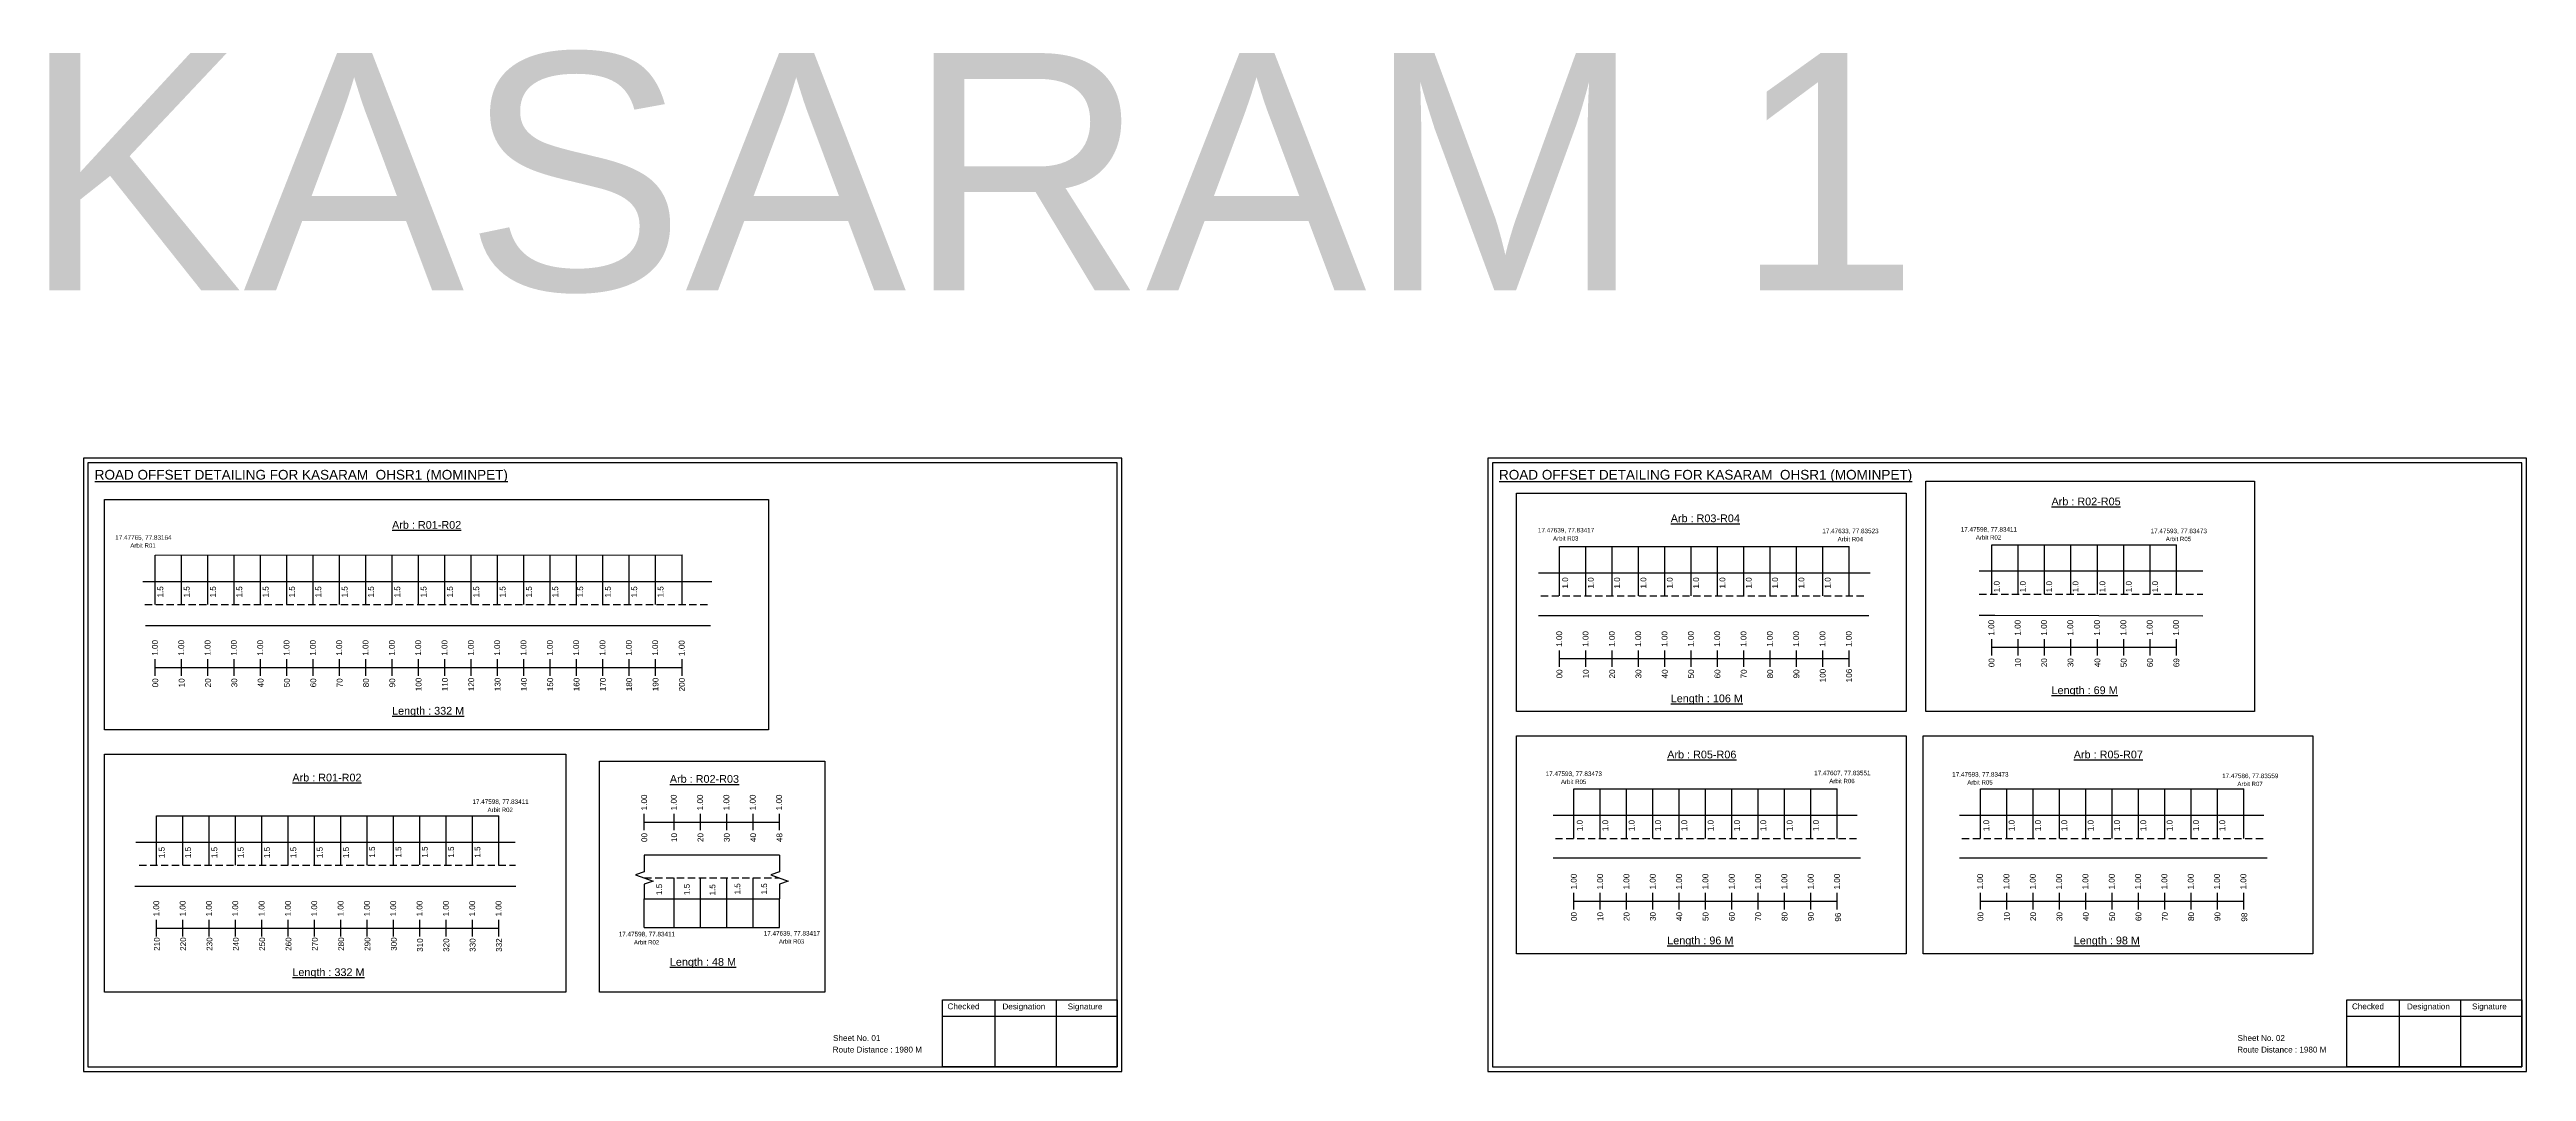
# Model space of a CAD drawing. Header units: inches. Extents: x -117 to 51867, y -12715 to 3423.
# Drawn here: x 45609 to 46888, y -3510 to -2982 of the extents above; entities that cross this region are included whole.
import ezdxf

# ---------------------------------------------------------------- set-up
doc = ezdxf.new("R2010")
doc.units = ezdxf.units.IN
doc.header["$MEASUREMENT"] = 0
doc.linetypes.add('DASHED2', pattern=[0.375, 0.25, -0.125])
for name, color, linetype in [('PDF_Geometry', 7, 'Continuous'), ('PDF_Text', 5, 'Continuous'), ('pipe', 5, 'Continuous')]:
    doc.layers.add(name, color=color, linetype=linetype)
doc.styles.add('PDF Arial', font='arial.ttf')
doc.styles.get("Standard").update_dxf_attribs({"font": 'arial.ttf'})

msp = doc.modelspace()

# ---------------------------------------------------------------- linework, layer by layer
at = {"color": 5}
for p, q in [((45663.4, -3243), (45935.5, -3242.8)), ((46388.7, -3238.4), (46538.3, -3238.4)), ((46612, -3237.6), (46707.4, -3237.6)), ((46396.2, -3363.7), (46532.2, -3363.7)), ((46606.2, -3363.7), (46742.2, -3363.7)), ((45664.1, -3377.6), (45840.9, -3377.6)), ((45916, -3435.2), (45985.8, -3435.2))]:
    msp.add_line(p, q, dxfattribs=at)
for p, q in [((45663.4, -3268.5), (45663.4, -3242.9)), ((45677, -3268.5), (45677, -3242.9)), ((45690.6, -3268.5), (45690.6, -3242.9)), ((45704.2, -3268.5), (45704.2, -3242.9)), ((45717.8, -3268.5), (45717.8, -3242.9)), ((45731.4, -3268.5), (45731.4, -3242.9)), ((45745, -3268.5), (45745, -3242.9)), ((45758.6, -3268.5), (45758.6, -3242.9)), ((45772.2, -3268.5), (45772.2, -3242.9)), ((45785.8, -3268.5), (45785.8, -3242.9)), ((45799.4, -3268.5), (45799.4, -3242.9)), ((45813, -3268.5), (45813, -3242.9)), ((45826.6, -3268.5), (45826.6, -3242.9)), ((45840.2, -3268.5), (45840.2, -3242.9)), ((45853.8, -3268.5), (45853.8, -3242.9)), ((45867.4, -3268.5), (45867.4, -3242.9)), ((45881, -3268.5), (45881, -3242.9)), ((45894.6, -3268.5), (45894.6, -3242.9)), ((45908.2, -3268.5), (45908.2, -3242.9)), ((45921.8, -3268.5), (45921.8, -3242.9)), ((45935.5, -3268.3), (45935.5, -3242.8)), ((46388.7, -3263.9), (46388.7, -3238.4)), ((46402.3, -3263.9), (46402.3, -3238.4)), ((46415.9, -3263.9), (46415.9, -3238.4)), ((46429.5, -3263.9), (46429.5, -3238.4)), ((46443.1, -3263.9), (46443.1, -3238.4)), ((46456.7, -3263.9), (46456.7, -3238.4)), ((46470.3, -3263.9), (46470.3, -3238.4)), ((46483.9, -3263.9), (46483.9, -3238.4)), ((46497.5, -3263.9), (46497.5, -3238.4)), ((46511.1, -3263.9), (46511.1, -3238.4)), ((46524.7, -3263.9), (46524.7, -3238.4)), ((46538.3, -3263.9), (46538.3, -3238.4)), ((46612, -3263.1), (46612, -3237.6)), ((46625.6, -3263.1), (46625.6, -3237.6)), ((46639.2, -3263.1), (46639.2, -3237.6)), ((46652.8, -3263.1), (46652.8, -3237.6)), ((46666.6, -3263.1), (46666.6, -3237.6)), ((46680.2, -3263.1), (46680.2, -3237.6)), ((46693.8, -3263.1), (46693.8, -3237.6)), ((46707.4, -3263.1), (46707.4, -3237.6)), ((45657, -3256.6), (45950.8, -3256.6)), ((46377.9, -3252), (46549.2, -3252)), ((46721, -3251.2), (46605.6, -3251.2)), ((46548.5, -3274.2), (46377.9, -3274.2)), ((46605.6, -3273.9), (46613.6, -3273.9)), ((46613.6, -3273.9), (46721, -3274.2)), ((45658.3, -3279.2), (45950.2, -3279.2)), ((46396.2, -3389.2), (46396.2, -3363.7)), ((46409.8, -3389.2), (46409.8, -3363.7)), ((46423.4, -3389.2), (46423.4, -3363.7)), ((46437, -3389.2), (46437, -3363.7)), ((46450.6, -3389.2), (46450.6, -3363.7)), ((46464.2, -3389.2), (46464.2, -3363.7)), ((46477.8, -3389.2), (46477.8, -3363.7)), ((46491.4, -3389.2), (46491.4, -3363.7)), ((46505, -3389.2), (46505, -3363.7)), ((46518.6, -3389.2), (46518.6, -3363.7)), ((46532.2, -3389.2), (46532.2, -3363.7)), ((46606.2, -3389.2), (46606.2, -3363.7)), ((46619.8, -3389.2), (46619.8, -3363.7)), ((46633.4, -3389.2), (46633.4, -3363.7)), ((46647, -3389.2), (46647, -3363.7)), ((46660.6, -3389.2), (46660.6, -3363.7)), ((46674.2, -3389.2), (46674.2, -3363.7)), ((46687.8, -3389.2), (46687.8, -3363.7)), ((46701.4, -3389.2), (46701.4, -3363.7)), ((46715, -3389.2), (46715, -3363.7)), ((46728.6, -3389.2), (46728.6, -3363.7)), ((46742.2, -3389.2), (46742.2, -3363.7)), ((45664.1, -3403.1), (45664.1, -3377.6)), ((45677.7, -3403.1), (45677.7, -3377.6)), ((45691.3, -3403.1), (45691.3, -3377.6)), ((45704.9, -3403.1), (45704.9, -3377.6)), ((45718.5, -3403.1), (45718.5, -3377.6)), ((45732.1, -3403.1), (45732.1, -3377.6)), ((45745.7, -3403.1), (45745.7, -3377.6)), ((45759.3, -3403.1), (45759.3, -3377.6)), ((45772.9, -3403.1), (45772.9, -3377.6)), ((45786.4, -3402.9), (45786.4, -3377.4)), ((45800, -3402.9), (45800, -3377.4)), ((45813.6, -3402.9), (45813.6, -3377.4)), ((45827.2, -3402.9), (45827.2, -3377.4)), ((45840.9, -3403.1), (45840.9, -3377.6)), ((46385.4, -3377.3), (46542.5, -3377.3)), ((46595.3, -3377.3), (46752.5, -3377.3)), ((45653.4, -3391.2), (45849.3, -3391.2)), ((45985.8, -3397.8), (45916, -3397.8)), ((46544.3, -3399.5), (46385.4, -3399.5)), ((46754.3, -3399.5), (46595.3, -3399.5)), ((45652.8, -3413.9), (45849.7, -3413.9)), ((45931.4, -3435.2), (45931.4, -3409.6)), ((45945, -3435.2), (45945, -3409.6)), ((45958.6, -3435.2), (45958.6, -3409.6)), ((45972.2, -3435.2), (45972.2, -3409.6)), ((45916, -3420.4), (45985.8, -3420.4)), ((45916, -3435.2), (45916, -3420.4)), ((45985.8, -3435.2), (45985.8, -3420.4))]:
    msp.add_line(p, q)
at = {"linetype": 'DASHED2', "ltscale": 15}
for p, q in [((45658, -3268.5), (45948.6, -3268.4)), ((46379.1, -3263.9), (46546.7, -3263.9)), ((46605.6, -3263.1), (46721, -3263.1)), ((46386.6, -3389.2), (46542.5, -3389.2)), ((46596.6, -3389.2), (46752.5, -3389.2)), ((45655.1, -3403.1), (45849.4, -3403.1)), ((45916, -3409.6), (45985.8, -3409.6))]:
    msp.add_line(p, q, dxfattribs=at)
at = {"color": 217, "true_color": 0x93278f}
for p, q in [((46612, -3294.8), (46612, -3286.3)), ((46625.6, -3294.8), (46625.6, -3286.3)), ((46639.2, -3294.8), (46639.2, -3286.3)), ((46652.8, -3294.8), (46652.8, -3286.3)), ((46666.6, -3294.8), (46666.6, -3286.3)), ((46680.2, -3294.8), (46680.2, -3286.3)), ((46693.8, -3294.8), (46693.8, -3286.3)), ((46707.4, -3294.8), (46707.4, -3286.3)), ((45663.4, -3305.2), (45663.4, -3296.6)), ((45663.4, -3300.9), (45935.5, -3300.9)), ((45677, -3305.2), (45677, -3296.6)), ((45690.6, -3305.2), (45690.6, -3296.6)), ((45704.2, -3305.2), (45704.2, -3296.6)), ((45717.8, -3305.2), (45717.8, -3296.6)), ((45731.4, -3305.2), (45731.4, -3296.6)), ((45745, -3305.2), (45745, -3296.6)), ((45758.6, -3305.2), (45758.6, -3296.6)), ((45772.2, -3305.2), (45772.2, -3296.6)), ((45785.8, -3305.2), (45785.8, -3296.6)), ((45799.4, -3305.2), (45799.4, -3296.6)), ((45813, -3305.2), (45813, -3296.6)), ((45826.6, -3305.2), (45826.6, -3296.6)), ((45840.2, -3305.2), (45840.2, -3296.6)), ((45853.8, -3305.2), (45853.8, -3296.6)), ((45867.4, -3305.2), (45867.4, -3296.6)), ((45881, -3305.2), (45881, -3296.6)), ((45894.6, -3305.2), (45894.6, -3296.6)), ((45908.2, -3305.2), (45908.2, -3296.6)), ((45921.8, -3305.2), (45921.8, -3296.6)), ((45935.5, -3305.3), (45935.5, -3296.7)), ((46388.7, -3300.6), (46388.7, -3292.1)), ((46388.7, -3296.3), (46538.3, -3296.3)), ((46402.3, -3300.6), (46402.3, -3292.1)), ((46415.9, -3300.6), (46415.9, -3292.1)), ((46429.5, -3300.6), (46429.5, -3292.1)), ((46443.1, -3300.6), (46443.1, -3292.1)), ((46456.7, -3300.6), (46456.7, -3292.1)), ((46470.3, -3300.6), (46470.3, -3292.1)), ((46483.9, -3300.6), (46483.9, -3292.1)), ((46497.5, -3300.6), (46497.5, -3292.1)), ((46511.1, -3300.6), (46511.1, -3292.1)), ((46524.7, -3300.6), (46524.7, -3292.1)), ((46538.3, -3300.6), (46538.3, -3292.1)), ((46612, -3290.5), (46707.4, -3290.5)), ((45916, -3385), (45916, -3376.5)), ((45931.4, -3385), (45931.4, -3376.5)), ((45945, -3385), (45945, -3376.5)), ((45958.6, -3385), (45958.6, -3376.5)), ((45972.2, -3385), (45972.2, -3376.5)), ((45985.8, -3385), (45985.8, -3376.5)), ((45916, -3380.8), (45985.8, -3380.8)), ((46396.2, -3425.9), (46396.2, -3417.4)), ((46396.2, -3421.6), (46532.2, -3421.6)), ((46409.8, -3425.9), (46409.8, -3417.4)), ((46423.4, -3425.9), (46423.4, -3417.4)), ((46437, -3425.9), (46437, -3417.4)), ((46450.6, -3425.9), (46450.6, -3417.4)), ((46464.2, -3425.9), (46464.2, -3417.4)), ((46477.8, -3425.9), (46477.8, -3417.4)), ((46491.4, -3425.9), (46491.4, -3417.4)), ((46505, -3425.9), (46505, -3417.4)), ((46518.6, -3425.9), (46518.6, -3417.4)), ((46532.2, -3425.9), (46532.2, -3417.4)), ((46606.2, -3425.9), (46606.2, -3417.4)), ((46606.2, -3421.6), (46742.2, -3421.6)), ((46619.8, -3425.9), (46619.8, -3417.4)), ((46633.4, -3425.9), (46633.4, -3417.4)), ((46647, -3425.9), (46647, -3417.4)), ((46660.6, -3425.9), (46660.6, -3417.4)), ((46674.2, -3425.9), (46674.2, -3417.4)), ((46687.8, -3425.9), (46687.8, -3417.4)), ((46701.4, -3425.9), (46701.4, -3417.4)), ((46715, -3425.9), (46715, -3417.4)), ((46728.6, -3425.9), (46728.6, -3417.4)), ((46742.2, -3425.9), (46742.2, -3417.4)), ((45664.1, -3439.8), (45664.1, -3431.2)), ((45664.1, -3435.5), (45840.9, -3435.5)), ((45677.7, -3439.8), (45677.7, -3431.2)), ((45691.3, -3439.8), (45691.3, -3431.2)), ((45704.9, -3439.8), (45704.9, -3431.2)), ((45718.5, -3439.8), (45718.5, -3431.2)), ((45732.1, -3439.8), (45732.1, -3431.2)), ((45745.7, -3439.8), (45745.7, -3431.2)), ((45759.3, -3439.8), (45759.3, -3431.2)), ((45772.9, -3439.8), (45772.9, -3431.2)), ((45786.5, -3439.8), (45786.5, -3431.2)), ((45800.1, -3439.8), (45800.1, -3431.2)), ((45813.7, -3439.8), (45813.7, -3431.2)), ((45827.3, -3439.8), (45827.3, -3431.2)), ((45840.9, -3439.8), (45840.9, -3431.2))]:
    msp.add_line(p, q, dxfattribs=at)
for points in [[(46366.6, -3210.9), (46567.9, -3210.9), (46567.9, -3323.6), (46366.6, -3323.6)], [(46578, -3204.7), (46747.7, -3204.7), (46747.7, -3323.6), (46578, -3323.6)], [(45637.2, -3214.2), (45980.1, -3214.2), (45980.1, -3333.2), (45637.2, -3333.2)], [(46366.6, -3336.2), (46567.9, -3336.2), (46567.9, -3448.9), (46366.6, -3448.9)], [(46576.6, -3336.2), (46777.8, -3336.2), (46777.8, -3448.9), (46576.6, -3448.9)], [(45892.9, -3349.3), (46009.3, -3349.3), (46009.3, -3468.6), (45892.9, -3468.6)]]:
    msp.add_lwpolyline(points, close=True)
at = {"linetype": 'Continuous'}
for points in [[(45916, -3397.8), (45916, -3406.4), (45911.5, -3408), (45920.5, -3411.3), (45916, -3412.9), (45916, -3420.4)], [(45985.8, -3397.8), (45985.8, -3406.4), (45981.3, -3408), (45990.3, -3411.3), (45985.8, -3412.9), (45985.8, -3420.4)]]:
    msp.add_lwpolyline(points, dxfattribs=at)
at = {"layer": 'PDF_Geometry'}
for points in [[(45626.3, -3192.9), (45626.3, -3509.6), (46162.7, -3509.6), (46162.7, -3192.9)], [(45628.6, -3195.2), (45628.6, -3507.2), (46160.3, -3507.2), (46160.3, -3195.2)], [(46351.8, -3192.9), (46351.8, -3509.6), (46888.2, -3509.6), (46888.2, -3192.9)], [(46354.1, -3195.2), (46354.1, -3507.2), (46885.8, -3507.2), (46885.8, -3195.2)]]:
    msp.add_lwpolyline(points, close=True, dxfattribs=at)
at = {"layer": 'PDF_Geometry', "color": 242, "true_color": 0xcc1f26}
for points in [[(46160.3, -3507.2), (46070, -3507.2), (46070, -3472.6), (46160.3, -3472.6)], [(46885.8, -3507.2), (46795.5, -3507.2), (46795.5, -3472.6), (46885.8, -3472.6)]]:
    msp.add_lwpolyline(points, close=True, dxfattribs=at)
for points in [[(46097, -3472.6), (46097, -3507.2)], [(46128.7, -3472.6), (46128.7, -3507.2)], [(46822.5, -3472.6), (46822.5, -3507.2)], [(46854.2, -3472.6), (46854.2, -3507.2)], [(46070, -3481), (46160.3, -3481)], [(46795.5, -3481), (46885.8, -3481)]]:
    msp.add_lwpolyline(points, dxfattribs=at)
at = {"layer": 'pipe', "color": 0}
msp.add_lwpolyline([(45637.2, -3345.7), (45875.5, -3345.7), (45875.5, -3468.6), (45637.2, -3468.6)], close=True, dxfattribs=at)

# ---------------------------------------------------------------- texts
for s, height, p in [('KASARAM 1', 122.54, (45594.7, -3106.2)), ('Sheet No. 01', 3, (46013.5, -3493.8)), ('Sheet No. 02', 3, (46739, -3493.8)), ('Route Distance : 1980 M', 3, (46013.3, -3499.8)), ('Route Distance : 1980 M', 3, (46738.8, -3499.8))]:
    msp.add_text(s, height=height).set_placement(p)
at = {"color": 242, "true_color": 0xcd2027}
for s, height, p in [('%%UROAD OFFSET DETAILING FOR KASARAM  OHSR1 (MOMINPET)', 5, (45632.1, -3203.9)), ('%%UROAD OFFSET DETAILING FOR KASARAM  OHSR1 (MOMINPET)', 5, (46357.5, -3203.9)), ('%%UArb : R03-R04', 4, (46446.2, -3225.9)), ('%%UArb : R02-R05', 4, (46642.9, -3217.2)), ('%%UArb : R01-R02', 4, (45785.7, -3229.3)), ('%%ULength : 69 M', 4, (46642.9, -3314.7)), ('%%ULength : 332 M', 4, (45785.7, -3325.3)), ('%%ULength : 106 M', 4, (46446.2, -3318.9)), ('%%UArb : R05-R06', 4, (46444.4, -3347.9)), ('%%UArb : R05-R07', 4, (46654.4, -3347.9)), ('%%UArb : R01-R02', 4, (45734.2, -3359.8)), ('%%UArb : R02-R03', 4, (45929.2, -3360.5)), ('%%ULength : 96 M', 4, (46444.4, -3443.9)), ('%%ULength : 98 M', 4, (46654.4, -3443.9)), ('%%ULength : 48 M', 4, (45929.2, -3455)), ('%%ULength : 332 M', 4, (45734.2, -3460.3))]:
    msp.add_text(s, height=height, dxfattribs=at).set_placement(p)
at = {"color": 5}
for s, height, p in [('17.47765, 77.83164', 2.34, (45642.7, -3235)), ('Arbit R01', 2.25, (45650.5, -3239.1)), ('17.47639, 77.83417', 2.34, (46377.6, -3231.2)), ('Arbit R03', 2.25, (46385.4, -3235.4)), ('17.47633, 77.83523', 2.34, (46524.5, -3231.6)), ('Arbit R04', 2.25, (46532.4, -3235.8)), ('17.47598, 77.83411', 2.34, (46596, -3230.8)), ('Arbit R02', 2.25, (46603.8, -3234.9)), ('17.47593, 77.83473', 2.34, (46694.1, -3231.6)), ('Arbit R05', 2.25, (46701.9, -3235.7)), ('17.47593, 77.83473', 2.34, (46381.6, -3357)), ('Arbit R05', 2.25, (46389.5, -3361.1)), ('17.47607, 77.83551', 2.34, (46520.3, -3356.6)), ('Arbit R06', 2.25, (46528.1, -3360.7)), ('17.47593, 77.83473', 2.34, (46591.6, -3357.3)), ('Arbit R05', 2.25, (46599.4, -3361.4)), ('17.47586, 77.83559', 2.34, (46731, -3358.1)), ('Arbit R07', 2.25, (46738.9, -3362.2)), ('17.47598, 77.83411', 2.34, (45827.2, -3371.4)), ('Arbit R02', 2.25, (45835, -3375.6)), ('17.47598, 77.83411', 2.34, (45902.8, -3439.8)), ('Arbit R02', 2.25, (45910.6, -3444)), ('17.47639, 77.83417', 2.34, (45977.7, -3439.4)), ('Arbit R03', 2.25, (45985.5, -3443.6))]:
    msp.add_text(s, height=height, dxfattribs=at).set_placement(p)
for s, p in [('1.5', (45667.5, -3264.8)), ('1.5', (45681.1, -3264.8)), ('1.5', (45694.7, -3264.8)), ('1.5', (45708.3, -3264.8)), ('1.5', (45721.9, -3264.8)), ('1.5', (45735.5, -3264.8)), ('1.5', (45749.1, -3264.8)), ('1.5', (45762.7, -3264.8)), ('1.5', (45776.3, -3264.8)), ('1.5', (45789.9, -3264.8)), ('1.5', (45803.5, -3264.8)), ('1.5', (45817.1, -3264.8)), ('1.5', (45830.7, -3264.8)), ('1.5', (45844.3, -3264.8)), ('1.5', (45857.9, -3264.8)), ('1.5', (45871.5, -3264.8)), ('1.5', (45884.4, -3264.8)), ('1.5', (45898.7, -3264.8)), ('1.5', (45912.3, -3264.8)), ('1.5', (45925.9, -3264.8)), ('1.0', (46393.2, -3260.2)), ('1.0', (46406.4, -3260.2)), ('1.0', (46420, -3260.2)), ('1.0', (46433.6, -3260.2)), ('1.0', (46447.2, -3260.2)), ('1.0', (46460.8, -3260.2)), ('1.0', (46474.4, -3260.2)), ('1.0', (46488, -3260.2)), ('1.0', (46501.6, -3260.2)), ('1.0', (46515.2, -3260.2)), ('1.0', (46528.8, -3260.2)), ('1.0', (46616.1, -3262.1)), ('1.0', (46629.6, -3262.1)), ('1.0', (46643.2, -3262.1)), ('1.0', (46656.8, -3262.1)), ('1.0', (46670.7, -3262.1)), ('1.0', (46684.3, -3262.1)), ('1.0', (46697.9, -3262.1)), ('1.0', (46400.7, -3385.5)), ('1.0', (46413.9, -3385.5)), ('1.0', (46427.5, -3385.5)), ('1.0', (46441.1, -3385.5)), ('1.0', (46454.7, -3385.5)), ('1.0', (46468.3, -3385.5)), ('1.0', (46481.9, -3385.5)), ('1.0', (46495.5, -3385.5)), ('1.0', (46509.1, -3385.5)), ('1.0', (46522.7, -3385.5)), ('1.0', (46610.7, -3385.5)), ('1.0', (46623.8, -3385.5)), ('1.0', (46637.4, -3385.5)), ('1.0', (46651, -3385.5)), ('1.0', (46664.6, -3385.5)), ('1.0', (46678.2, -3385.5)), ('1.0', (46691.8, -3385.5)), ('1.0', (46705.4, -3385.5)), ('1.0', (46719, -3385.5)), ('1.0', (46732.6, -3385.5)), ('1.5', (45668.2, -3399.4)), ('1.5', (45681.8, -3399.4)), ('1.5', (45695.4, -3399.4)), ('1.5', (45709, -3399.4)), ('1.5', (45722.6, -3399.4)), ('1.5', (45736.2, -3399.4)), ('1.5', (45749.8, -3399.4)), ('1.5', (45763.4, -3399.4)), ('1.5', (45776.9, -3399.2)), ('1.5', (45790.5, -3399.2)), ('1.5', (45804.1, -3399.2)), ('1.5', (45817.7, -3399.2)), ('1.5', (45831.3, -3399.2)), ('1.5', (45925.2, -3418.5)), ('1.5', (45939.5, -3418.5)), ('1.5', (45952.7, -3418.7)), ('1.5', (45965.6, -3418.2)), ('1.5', (45979.4, -3418.2))]:
    msp.add_text(s, height=3, rotation=90).set_placement(p)
at = {"color": 217, "true_color": 0x93278f}
for s, p in [('1.00', (45664.7, -3294.9)), ('1.00', (45678.3, -3294.9)), ('1.00', (45691.9, -3294.9)), ('1.00', (45705.5, -3294.9)), ('1.00', (45719.1, -3294.9)), ('1.00', (45732.7, -3294.9)), ('1.00', (45746.3, -3294.9)), ('1.00', (45759.9, -3294.9)), ('1.00', (45773.5, -3294.9)), ('1.00', (45787.1, -3294.9)), ('1.00', (45800.7, -3294.9)), ('1.00', (45814.3, -3294.9)), ('1.00', (45827.9, -3294.9)), ('1.00', (45841.5, -3294.9)), ('1.00', (45855.1, -3294.9)), ('1.00', (45868.7, -3294.9)), ('1.00', (45882.3, -3294.9)), ('1.00', (45895.9, -3294.9)), ('1.00', (45909.5, -3294.9)), ('1.00', (45923.1, -3294.9)), ('1.00', (45936.8, -3295)), ('1.00', (46390.1, -3290.3)), ('1.00', (46403.7, -3290.3)), ('1.00', (46417.3, -3290.3)), ('1.00', (46430.9, -3290.3)), ('1.00', (46444.5, -3290.3)), ('1.00', (46458.1, -3290.3)), ('1.00', (46471.7, -3290.3)), ('1.00', (46485.3, -3290.3)), ('1.00', (46498.9, -3290.3)), ('1.00', (46512.5, -3290.3)), ('1.00', (46526.1, -3290.3)), ('1.00', (46539.7, -3290.3)), ('1.00', (46613.3, -3284.5)), ('1.00', (46626.9, -3284.5)), ('1.00', (46640.5, -3284.5)), ('1.00', (46654.1, -3284.5)), ('1.00', (46667.9, -3284.5)), ('1.00', (46681.5, -3284.5)), ('1.00', (46695.1, -3284.5)), ('1.00', (46708.7, -3284.5)), ('00', (46613.4, -3300.8)), ('10', (46627, -3300.8)), ('20', (46640.6, -3300.8)), ('30', (46654.2, -3300.8)), ('40', (46668.1, -3300.8)), ('50', (46681.7, -3300.8)), ('60', (46695.3, -3300.8)), ('69', (46708.9, -3300.8)), ('00', (45664.9, -3311.2)), ('10', (45678.5, -3311.2)), ('20', (45692.1, -3311.2)), ('30', (45705.7, -3311.2)), ('40', (45719.3, -3311.2)), ('50', (45732.9, -3311.2)), ('60', (45746.5, -3311.2)), ('70', (45760.1, -3311.2)), ('80', (45773.7, -3311.2)), ('90', (45787.3, -3311.2)), ('100', (45800.9, -3313.2)), ('110', (45814.5, -3313.2)), ('120', (45828.1, -3313.2)), ('130', (45841.7, -3313.2)), ('140', (45855.3, -3313.2)), ('150', (45868.9, -3313.2)), ('160', (45882.5, -3313.2)), ('170', (45896.1, -3313.2)), ('180', (45909.7, -3313.2)), ('190', (45923.3, -3313.2)), ('200', (45936.9, -3313.3)), ('00', (46390.2, -3306.6)), ('10', (46403.8, -3306.6)), ('20', (46417.4, -3306.6)), ('30', (46431, -3306.6)), ('40', (46444.6, -3306.6)), ('50', (46458.2, -3306.6)), ('60', (46471.8, -3306.6)), ('70', (46485.4, -3306.6)), ('80', (46499, -3306.6)), ('90', (46512.6, -3306.6)), ('100', (46526.2, -3308.6)), ('106', (46539.8, -3308.6)), ('1.00', (45917.4, -3374.7)), ('1.00', (45932.7, -3374.7)), ('1.00', (45946.3, -3374.7)), ('1.00', (45959.9, -3374.7)), ('1.00', (45973.5, -3374.7)), ('1.00', (45987.1, -3374.7)), ('00', (45917.5, -3391.1)), ('10', (45932.9, -3391.1)), ('20', (45946.5, -3391.1)), ('30', (45960.1, -3391.1)), ('40', (45973.7, -3391.1)), ('48', (45987.3, -3391.1)), ('1.00', (46397.6, -3415.6)), ('1.00', (46411.2, -3415.6)), ('1.00', (46424.8, -3415.6)), ('1.00', (46438.4, -3415.6)), ('1.00', (46452, -3415.6)), ('1.00', (46465.6, -3415.6)), ('1.00', (46479.2, -3415.6)), ('1.00', (46492.8, -3415.6)), ('1.00', (46506.4, -3415.6)), ('1.00', (46520, -3415.6)), ('1.00', (46533.6, -3415.6)), ('1.00', (46607.5, -3415.6)), ('1.00', (46621.1, -3415.6)), ('1.00', (46634.7, -3415.6)), ('1.00', (46648.3, -3415.6)), ('1.00', (46661.9, -3415.6)), ('1.00', (46675.5, -3415.6)), ('1.00', (46689.1, -3415.6)), ('1.00', (46702.7, -3415.6)), ('1.00', (46716.3, -3415.6)), ('1.00', (46729.9, -3415.6)), ('1.00', (46743.5, -3415.6)), ('1.00', (45665.4, -3429.5)), ('1.00', (45679, -3429.5)), ('1.00', (45692.6, -3429.5)), ('1.00', (45706.2, -3429.5)), ('1.00', (45719.8, -3429.5)), ('1.00', (45733.4, -3429.5)), ('1.00', (45747, -3429.5)), ('1.00', (45760.6, -3429.5)), ('1.00', (45774.2, -3429.5)), ('1.00', (45787.8, -3429.5)), ('1.00', (45801.4, -3429.5)), ('1.00', (45815, -3429.5)), ('1.00', (45828.6, -3429.5)), ('1.00', (45842.2, -3429.5)), ('00', (46397.7, -3431.9)), ('10', (46411.3, -3431.9)), ('20', (46424.9, -3431.9)), ('30', (46438.5, -3431.9)), ('40', (46452.1, -3431.9)), ('50', (46465.7, -3431.9)), ('60', (46479.3, -3431.9)), ('70', (46492.9, -3431.9)), ('80', (46506.5, -3431.9)), ('90', (46520.1, -3431.9)), ('96', (46534.1, -3432.2)), ('00', (46607.7, -3431.9)), ('10', (46621.3, -3431.9)), ('20', (46634.9, -3431.9)), ('30', (46648.5, -3431.9)), ('40', (46662.1, -3431.9)), ('50', (46675.7, -3431.9)), ('60', (46689.3, -3431.9)), ('70', (46702.9, -3431.9)), ('80', (46716.5, -3431.9)), ('90', (46730.1, -3431.9)), ('98', (46744, -3432.2)), ('210', (45665.7, -3447.3)), ('220', (45679.3, -3447.3)), ('230', (45692.9, -3447.3)), ('240', (45706.5, -3447.3)), ('250', (45720.1, -3447.3)), ('260', (45733.7, -3447.3)), ('270', (45747.3, -3447.3)), ('280', (45760.9, -3447.3)), ('290', (45774.5, -3447.3)), ('300', (45788.1, -3447.3)), ('310', (45801.6, -3447.8)), ('320', (45815.2, -3447.8)), ('330', (45828.8, -3447.8)), ('332', (45842.4, -3447.8))]:
    msp.add_text(s, height=3, rotation=90, dxfattribs=at).set_placement(p)
at = {"layer": 'PDF_Text', "color": 7, "attachment_point": 7, "style": 'PDF Arial'}
for s, insert, char_height in [('Checked', (46072.6, -3477.5), 3), ('Designation', (46101, -3478.4), 3.001), ('Signature', (46134.7, -3478.4), 3), ('Checked', (46798.1, -3477.5), 3), ('Designation', (46826.5, -3478.4), 3.001), ('Signature', (46860.1, -3478.4), 3)]:
    msp.add_mtext(s, dxfattribs=dict(at, insert=insert, char_height=char_height))

doc.saveas('drawing.dxf')
